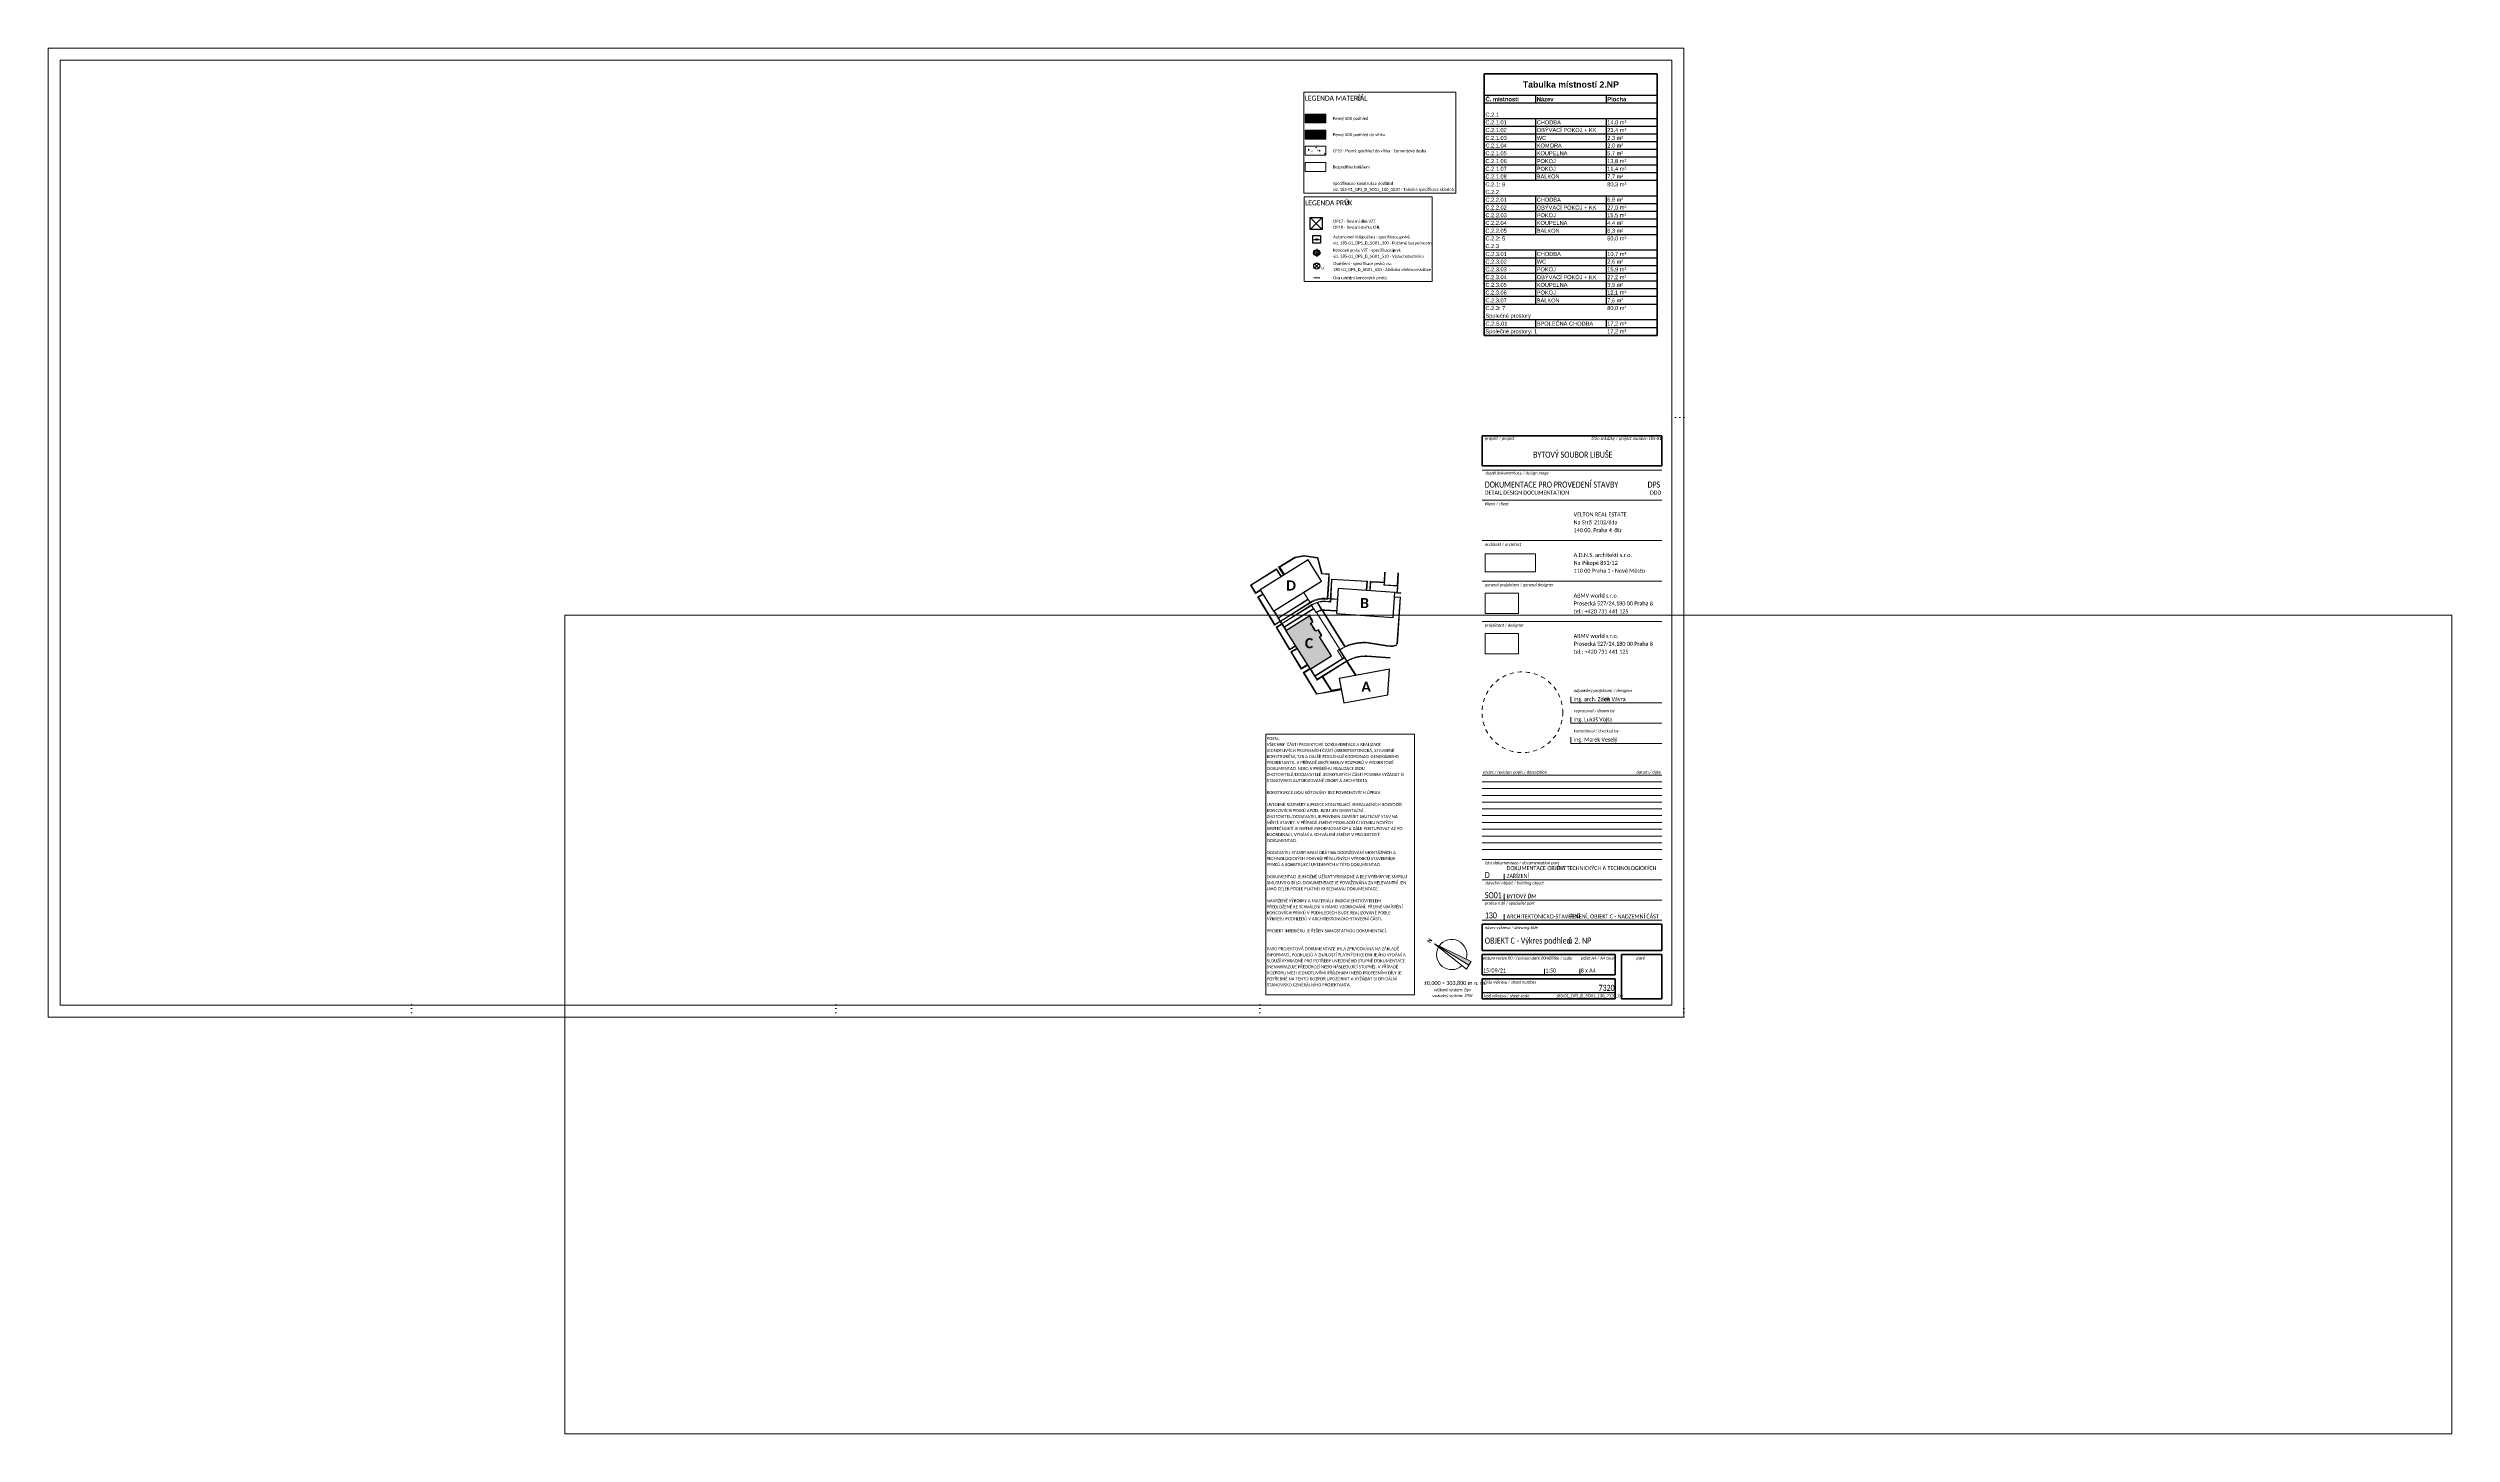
# Paper-space layout 'Layout1' of a CAD drawing. Header units: millimetres. Extents: x -598 to 593, y -208 to 478.
# The model-space entities are those that its viewports show. They can reach past a viewport. Long polylines and large blocks are cut down to what shows.
import ezdxf

# ---------------------------------------------------------------- set-up
doc = ezdxf.new("R2010")
doc.units = ezdxf.units.MM
for name, pattern in [('ABMV_DashDot_2_2mm-S0_6mm', [110, 50, -30, 0, -30]), ('HA_Dash_4mm-S2mm', [4, 2, -2]), ('HA_DashDot_4mm-S1mm', [200, 100, -50, 0, -50]), ('HA_Dot-S2mm', [2, 0, -2])]:
    doc.linetypes.add(name, pattern=pattern)
for name, color, linetype, lineweight in [('A-____-NOTE-TEXT', 9, 'Continuous', 9), ('A-DETL-____-OTLN', 9, 'Continuous', 25), ('A-DETL-____-THIN', 9, 'Continuous', 9), ('A-DETL-____-WIDE', 9, 'Continuous', 50), ('A-DETL-GENF-OTLN', 9, 'Continuous', 9), ('A-FLOR-____-OVHD', 9, 'HA_DashDot_4mm-S1mm', 25), ('G-____-____-SCHD', 9, 'Continuous', 9), ('G-____-____-TEXT', 9, 'Continuous', 5), ('G-____-TTLB-MEDM', 9, 'Continuous', 25), ('G-____-TTLB-OTLN', 9, 'Continuous', 9), ('G-____-TTLB-WIDE', 9, 'Continuous', 40)]:
    doc.layers.add(name, color=color, linetype=linetype, lineweight=lineweight)
doc.layers.add('G-____-____-NPLT', color=9, linetype='Continuous', plot=False)
doc.styles.add('Arial', font='arial.ttf', dxfattribs={"height": 100})
doc.styles.add('Arial_4', font='arial.ttf', dxfattribs={"height": 2})
doc.styles.add('Arial_B_2', font='arialbd.ttf', dxfattribs={"height": 2})
doc.styles.add('Arial_B_3', font='arialbd.ttf', dxfattribs={"height": 3.095238})
doc.styles.add('Arial_B_4', font='arialbd.ttf', dxfattribs={"height": 2.063492})
doc.styles.add('Calibri', font='calibri.ttf', dxfattribs={"height": 75})
doc.styles.add('Calibri_1', font='calibri.ttf', dxfattribs={"width": 0.8, "height": 250})
doc.styles.add('Calibri_2', font='calibri.ttf', dxfattribs={"width": 0.8, "height": 150})
doc.styles.add('Calibri_3', font='calibri.ttf', dxfattribs={"width": 0.8, "height": 2})
doc.styles.add('Calibri_4', font='calibri.ttf', dxfattribs={"width": 0.8, "height": 1.5})
doc.styles.add('Calibri_5', font='calibri.ttf', dxfattribs={"width": 0.8, "height": 3})
doc.styles.add('Calibri_B', font='calibrib.ttf', dxfattribs={"height": 5})
doc.styles.add('Calibri_I', font='calibrii.ttf', dxfattribs={"width": 0.8, "height": 1.5})
picture_1 = doc.add_image_def('image1.jpg', size_in_pixel=(953, 344))
picture_2 = doc.add_image_def('image2.jpg', size_in_pixel=(1647, 997))

# ---------------------------------------------------------------- blocks, each defined once
blk = doc.blocks.new('ABMV_TiB_Sheet_Full_Default - 480x810-2090223-OBJEKT C - Výkres podhledů 2_ NP')
at = {"layer": 'G-____-TTLB-OTLN', "lineweight": 5}
blk.add_hatch(color=256, dxfattribs=at).paths.add_polyline_path([(106, 23.7), (89, 34.3), (107.2, 25.6)])
at = {"layer": 'A-____-NOTE-TEXT'}
for p, q in [((104.8, 21.8), (89, 34.3)), ((107.2, 25.6), (89, 34.3)), ((107.2, 25.6), (89, 34.3)), ((89, 34.3), (106, 23.7)), ((106, 23.7), (107.2, 25.6)), ((106, 23.7), (107.2, 25.6)), ((106, 23.7), (104.8, 21.8))]:
    blk.add_line(p, q, dxfattribs=at)
for start, end in [(342.9312, 145.7863), (150.0937, 312.9488)]:
    blk.add_arc((97.5, 29), 7.5, start, end, dxfattribs=at)
at = {"layer": 'G-____-TTLB-MEDM'}
blk.add_line((178.5, 10), (112.5, 10), dxfattribs=at)
at = {"layer": 'G-____-TTLB-OTLN'}
for p, q in [((-597.5, 478), (-597.5, -2)), ((212.5, 478), (-597.5, 478)), ((212.5, -2), (212.5, 478)), ((-591.5, 472), (-591.5, 4)), ((206.5, 472), (-591.5, 472)), ((206.5, 4), (206.5, 472)), ((201.5, 269), (112.5, 269)), ((201.5, 254), (112.5, 254)), ((201.5, 234), (112.5, 234)), ((201.5, 214), (112.5, 214)), ((201.5, 194), (112.5, 194)), ((156.5, 153.6), (156.5, 156.6)), ((201.5, 153.6), (156.5, 153.6)), ((156.5, 143.6), (156.5, 146.6)), ((201.5, 143.6), (156.5, 143.6)), ((156.5, 133.6), (156.5, 136.6)), ((201.5, 133.6), (156.5, 133.6)), ((112.5, 117.9), (201.5, 117.9)), ((112.5, 114.5), (201.5, 114.5)), ((112.5, 111.2), (201.5, 111.2)), ((112.5, 107.8), (201.5, 107.8)), ((112.5, 104.5), (201.5, 104.5)), ((112.5, 101.1), (201.5, 101.1)), ((112.5, 97.8), (201.5, 97.8)), ((112.5, 94.4), (201.5, 94.4)), ((112.5, 91.1), (201.5, 91.1)), ((112.5, 87.7), (201.5, 87.7)), ((112.5, 84.4), (201.5, 84.4)), ((112.5, 81), (201.5, 81)), ((201.5, 76), (112.5, 76)), ((201.5, 66), (112.5, 66)), ((123.5, 66), (123.5, 69)), ((201.5, 56), (112.5, 56)), ((123.5, 56), (123.5, 59)), ((123.5, 46), (123.5, 49)), ((201.5, 46), (112.5, 46)), ((143.5, 19), (143.5, 22)), ((161, 19), (161, 22)), ((-591.5, 4), (206.5, 4)), ((-597.5, -2), (212.5, -2))]:
    blk.add_line(p, q, dxfattribs=at)
at = {"layer": 'G-____-TTLB-OTLN', "linetype": 'HA_Dot-S2mm'}
for p, q in [((212.5, 295), (204.5, 295)), ((-417.5, -2), (-417.5, 6)), ((-207.5, -2), (-207.5, 6)), ((2.5, -2), (2.5, 6)), ((212.5, -2), (212.5, 6)), ((212.5, -2), (204.5, -2))]:
    blk.add_line(p, q, dxfattribs=at)
at = {"layer": 'G-____-TTLB-OTLN', "linetype": 'HA_Dash_4mm-S2mm'}
blk.add_circle((132.5, 149), 20, dxfattribs=at)
at = {"layer": 'G-____-TTLB-WIDE'}
for p, q in [((112.5, 286), (112.5, 271)), ((201.5, 286), (112.5, 286)), ((201.5, 286), (201.5, 271)), ((201.5, 271), (112.5, 271)), ((112.5, 44), (112.5, 31)), ((201.5, 44), (112.5, 44)), ((201.5, 44), (201.5, 31)), ((201.5, 31), (112.5, 31)), ((112.5, 19), (112.5, 29)), ((178.5, 29), (112.5, 29)), ((178.5, 29), (178.5, 19)), ((181.5, 29), (181.5, 7)), ((201.5, 29), (181.5, 29)), ((201.5, 7), (201.5, 29)), ((178.5, 19), (112.5, 19)), ((112.5, 17), (178.5, 17)), ((112.5, 7), (112.5, 17)), ((178.5, 17), (178.5, 7)), ((178.5, 7), (112.5, 7)), ((201.5, 7), (181.5, 7))]:
    blk.add_line(p, q, dxfattribs=at)
at = {"layer": 'G-____-TTLB-OTLN', "attachment_point": 1}
for s, insert, char_height, width, style in [('projekt / project', (113.9, 285.4), 1.5, 15.521, 'Calibri_I'), ('číslo zakázky / project number:', (166.7, 285.4), 1.5, 29.566, 'Calibri_I'), ('stupe', (113.9, 268.3), 1.5, 5.259, 'Calibri_I'), ('ň dokumentace / design stage', (118.2, 268.3), 1.5, 28.732, 'Calibri_I'), ('klient / client', (113.9, 253), 1.5, 12.314, 'Calibri_I'), ('architekt / architect', (113.9, 232.9), 1.5, 18.856, 'Calibri_I'), ('general projektant / general designer', (113.9, 212.9), 1.5, 35.851, 'Calibri_I'), ('ABMV world s.r.o.', (157.9, 207.8), 2, 22.64, 'Calibri_3'), ('Prosecká 527/24,180 00 Praha 8', (157.9, 203.9), 2, 40.213, 'Calibri_3'), ('projektant / designer', (113.9, 192.9), 1.5, 20.203, 'Calibri_I'), ('tel.: +420 731 441 125', (157.9, 200), 2, 27.706, 'Calibri_3'), ('ABMV world s.r.o.', (157.9, 187.8), 2, 22.64, 'Calibri_3'), ('tel.: +420 731 441 125', (157.9, 180), 2, 27.706, 'Calibri_3'), ('Prosecká 527/24,180 00 Praha 8', (157.9, 183.9), 2, 40.213, 'Calibri_3'), ('odpov', (157.9, 160.5), 1.5, 5.965, 'Calibri_I'), ('ědný projektant / designer', (162.8, 160.5), 1.5, 25.397, 'Calibri_I'), ('vypracoval / drawn by', (157.9, 150.5), 1.5, 21.357, 'Calibri_I'), ('kontroloval / checked by', (157.9, 140.5), 1.5, 23.409, 'Calibri_I'), ('část dokumentace / documentation part', (113.9, 75.2), 1.5, 38.481, 'Calibri_I'), ('stavební objekt / building object', (113.9, 65.2), 1.5, 30.592, 'Calibri_I'), ('profesní díl / specialist part', (113.9, 55.2), 1.5, 25.654, 'Calibri_I'), ('název výkresu / drawing title', (113.9, 43.1), 1.5, 27.578, 'Calibri_I'), ('datum revize 00 / revision date 00', (113, 28), 1.5, 32.645, 'Calibri_I'), ('\\fCalibri|b0|i1|c0|p34|;\\W.8;m', (143.9, 28), 1.5, 1.86, 'Calibri_I'), ('ěřítko / scale', (145.5, 28), 1.5, 12.25, 'Calibri_I'), ('po', (161.4, 28), 1.5, 2.437, 'Calibri_I'), ('čet A4 / A4 count', (163.4, 28), 1.5, 16.354, 'Calibri_I'), ('paré', (189, 28), 1.5, 4.425, 'Calibri_I'), ('výškový systém: Bpv', (88.7, 12.3), 1.5, 19.497, 'Calibri_I'), ('číslo výkresu / sheet number', (113.6, 16.1), 1.5, 27.129, 'Calibri_I'), ('sou', (87.8, 9.4), 1.5, 3.335, 'Calibri_I'), ('řadný systém: JTSK', (90.6, 9.4), 1.5, 18.15, 'Calibri_I'), ('kód výkresu / sheet code', (113.6, 9.3), 1.5, 23.602, 'Calibri_I')]:
    blk.add_mtext(s, dxfattribs=dict(at, insert=insert, char_height=char_height, width=width, style=style))
at = {"layer": 'G-____-TTLB-OTLN', "insert": (85.2, 35.5), "char_height": 2, "width": 2.485, "attachment_point": 1, "rotation": 57.94, "style": 'Arial_B_2'}
blk.add_mtext('\\fArial|b1|i0|c0|p34|;N', dxfattribs=at)
at = {"layer": 'G-____-TTLB-OTLN'}
image = blk.add_image(picture_1, insert=(114, 218.5), size_in_units=(25, 9.02), dxfattribs=at)
image.dxf.flags = 7
image = blk.add_image(picture_2, insert=(114, 198), size_in_units=(16.5, 10), dxfattribs=at)
image.dxf.flags = 7
image = blk.add_image(picture_2, insert=(114, 178), size_in_units=(16.5, 10), dxfattribs=at)
image.dxf.flags = 7
blk = doc.blocks.new('HA_SCH_Site_LIB - Default-1696181-OBJEKT C - Výkres podhledů 2_ NP')
at = {"layer": 'A-____-NOTE-TEXT'}
blk.add_hatch(color=256, dxfattribs=at).paths.add_polyline_path([(-17, 16.4), (-29, 35.3), (-17.2, 42.7), (-15.5, 39.8), (-16.6, 39.1), (-14.1, 35.1), (-12.9, 35.8), (-11.2, 33), (-12.4, 32.3), (-6.5, 23)])
at = {"layer": 'A-____-NOTE-TEXT', "lineweight": 5}
for p, q in [((-32.6, 66.8), (-24.5, 71.8)), ((-32, 66.8), (-24.4, 71.5)), ((-24.5, 71.8), (-20, 72.6)), ((-24.4, 71.5), (-20, 72.3)), ((-20, 72.6), (-13.2, 71.6)), ((-20, 72.3), (-13.4, 71.3)), ((-13.2, 71.6), (-11, 63.8)), ((-46.6, 58), (-33.6, 66.1)), ((-33.7, 65.7), (-46.2, 57.9)), ((-31.4, 62), (-33.7, 65.7)), ((-33.6, 66.1), (-31.1, 62.2)), ((-30.1, 62.8), (-32.6, 66.8)), ((-29.6, 63.1), (-32, 66.8)), ((-13.4, 71.3), (-11.3, 63.5)), ((-11.3, 63.5), (-7.8, 63.3)), ((-11, 63.8), (-7.5, 63.6)), ((-7.9, 61), (-8.5, 51.4)), ((-8.3, 51.1), (-7.6, 61)), ((-7.8, 63.3), (-7.9, 61)), ((-7.5, 63.6), (-7.6, 61)), ((-6.4, 61), (-7.1, 49.8)), ((-6.8, 49.6), (-6.2, 60.7)), ((11.4, 59.9), (-6.4, 61)), ((-6.2, 60.7), (11.1, 59.7)), ((11.1, 59.7), (10.8, 55.4)), ((11.1, 55.4), (11.4, 59.9)), ((12.8, 59.9), (12.5, 55.3)), ((19.6, 59.4), (12.8, 59.9)), ((12.8, 55.3), (13, 59.5)), ((13, 59.5), (19.6, 59.1)), ((19.9, 64.4), (19.6, 59.4)), ((19.9, 58.2), (20.2, 64.4)), ((26.5, 64), (26.1, 57.8)), ((26.4, 57), (26.8, 64)), ((-44, 53.8), (-46.6, 58)), ((-46.2, 57.9), (-43.9, 54.2)), ((-41.5, 55.3), (-44, 53.8)), ((-43.9, 54.2), (-41.7, 55.6)), ((-43, 52.1), (-40.5, 53.7)), ((-43, 52.1), (-35.8, 40.2)), ((-40.3, 53.5), (-42.6, 52)), ((-35.6, 40.4), (-42.6, 52)), ((-32.6, 41.8), (-18.1, 51)), ((-32.5, 41.7), (-18, 50.8)), ((-17.1, 49.4), (-31.6, 40.2)), ((-31.5, 40.1), (-16.9, 49.2)), ((-16.1, 48.3), (-30.9, 39)), ((-30.8, 38.9), (-16, 48.1)), ((-18.1, 51), (-20.2, 54.4)), ((-20.1, 54.4), (-17.1, 49.5)), ((-18, 50.8), (-17.1, 49.4)), ((-15.4, 46.4), (-16.4, 47.9)), ((-16.2, 48), (-15.2, 46.3)), ((-11.3, 45.7), (-13.6, 49.3)), ((-13.3, 49.3), (-11.1, 45.7)), ((-7.1, 49.8), (-9.5, 50)), ((-9.5, 49.8), (-6.8, 49.6)), ((-9.3, 51.1), (-8.3, 51.1)), ((-7, 51.3), (-8.2, 51.4)), ((-3.5, 50.8), (-6.8, 51)), ((-6.7, 51.3), (-3.4, 51.1)), ((19.6, 59.1), (19.5, 58)), ((19.5, 58), (26.4, 57.5)), ((26.1, 57.8), (19.9, 58.2)), ((24.8, 52.2), (27.8, 52)), ((27.5, 51.8), (24.8, 52)), ((27.9, 53.9), (24.9, 54.1)), ((25, 54.4), (28, 54.2)), ((26, 54.4), (26.2, 57.5)), ((26, 28.9), (27.5, 51.8)), ((26.4, 57.5), (26.2, 54.4)), ((27.8, 52), (26.2, 28.8)), ((-35.8, 40.2), (-34.6, 38.1)), ((-34.5, 38.5), (-35.6, 40.4)), ((-31.8, 39.9), (-35, 45.1)), ((-34.8, 45.2), (-32.6, 41.8)), ((-34.6, 38.1), (-31.8, 39.9)), ((-31.9, 40.2), (-34.5, 38.5)), ((-31.1, 38.8), (-33.9, 37.1)), ((-33.9, 37.1), (-27.2, 25.9)), ((-33.5, 37), (-30.9, 38.6)), ((-27.1, 26.3), (-33.5, 37)), ((-31.6, 40.2), (-32.5, 41.7)), ((-31.1, 38.9), (-31.8, 39.9)), ((-28.9, 35.4), (-31.1, 38.9)), ((-28.7, 35.5), (-30.8, 38.9)), ((-29.8, 37.4), (-15.4, 46.4)), ((-15.2, 46.3), (-29.7, 37.2)), ((-14, 44.4), (-15.2, 46.3)), ((-3.3, 27.7), (-13.9, 44.5)), ((-13.8, 44.5), (-2.2, 26)), ((0.2, 27.3), (-11.1, 45.4)), ((-10.9, 45.5), (0.3, 27.6)), ((-9.7, 45.8), (-3.8, 45.4)), ((-3.8, 45.1), (-9.7, 45.5)), ((-3.8, 45.1), (-9.7, 45.4)), ((-27.2, 25.9), (-24.1, 27.7)), ((-24.3, 28), (-27.1, 26.3)), ((-23.5, 26.7), (-26.6, 24.9)), ((-26.6, 24.9), (-21.4, 16.4)), ((-23.3, 26.5), (-26.2, 24.8)), ((-26.2, 24.8), (-21.3, 16.8)), ((-3.5, 25.6), (-2.7, 26.1)), ((-0.9, 21.6), (-3.5, 25.6)), ((-2.3, 26), (-3.3, 27.7)), ((-0.1, 22.1), (-2.7, 26.1)), ((-2.4, 26.2), (5.7, 13.3)), ((-2.3, 26), (-0.7, 26.9)), ((1.2, 20.5), (-2.3, 26)), ((-0.6, 26.9), (1, 27.6)), ((1, 27.6), (2.7, 28.2)), ((2.8, 28.3), (4.5, 28.7)), ((4.5, 28.7), (6.3, 29.1)), ((6.4, 29.1), (8.2, 29.3)), ((8.2, 29.3), (10, 29.4)), ((10, 29.4), (11.8, 29.3)), ((21, 27.8), (11.8, 29.3)), ((11.9, 29.6), (21.1, 28.1)), ((22.9, 27.6), (21, 27.8)), ((21.1, 28.1), (23, 27.9)), ((-21.4, 16.4), (-18.2, 18.4)), ((-21.3, 16.8), (-18.4, 18.7)), ((-20.4, 14.7), (-17.1, 16.7)), ((-13.9, 3.9), (-20.4, 14.7)), ((-17, 16.4), (-20, 14.6)), ((-20, 14.6), (-13.7, 4.2)), ((-17.1, 16.7), (-13.6, 11)), ((-13.6, 10.9), (-17, 16.4)), ((-16.8, 16.6), (-14.6, 13)), ((-14.6, 13), (-0.1, 22.1)), ((0, 21.9), (-14.5, 12.9)), ((-14.5, 12.9), (-13.5, 11.4)), ((-13.6, 11), (-10.9, 12.7)), ((-11, 12.6), (-13.6, 10.9)), ((-13.5, 11.4), (1.1, 20.5)), ((-11, 12.6), (-6.6, 5.6)), ((-10.9, 12.7), (-6.5, 5.6)), ((1, 20.2), (-10.7, 12.8)), ((-10.7, 12.8), (-6.4, 5.9)), ((-0.1, 22.1), (-0.9, 21.6)), ((0.9, 20.4), (0, 21.9)), ((5.4, 13.2), (1, 20.2)), ((5.8, 13.3), (1.4, 20.3)), ((4.8, 14.2), (5.4, 13.2)), ((5.7, 13.3), (5, 14.3)), ((11.1, 22.9), (22.6, 22.1)), ((22.6, 21.8), (11.1, 22.6)), ((-6.7, 5.2), (-13.9, 3.9)), ((-13.7, 4.2), (-6.8, 5.5)), ((-1.6, 6.4), (-6.8, 5.5)), ((-6.7, 5.2), (-1.5, 6.1)), ((-6.5, 5.6), (-1.6, 6.5)), ((-6.4, 5.9), (-1.6, 6.8)), ((-3, 6.5), (-1.6, 6.8)), ((-1.6, 6.5), (-3, 6.3)), ((-2.9, 5.9), (-1.5, 6.1))]:
    blk.add_line(p, q, dxfattribs=at)
at = {"layer": 'A-____-NOTE-TEXT', "lineweight": 25}
for p, q in [((-17.9, 70.5), (-41.7, 55.6)), ((-35.1, 45.1), (-11.3, 60)), ((-11.3, 60), (-17.9, 70.5)), ((-41.7, 55.6), (-35.1, 45.1)), ((-3.1, 56.3), (-3.9, 43.9)), ((25, 54.4), (-3.1, 56.3)), ((24.1, 42), (25, 54.4)), ((-17.2, 42.7), (-29, 35.3)), ((-17.2, 42.7), (-29, 35.3)), ((-16.8, 42.1), (-17.2, 42.7)), ((-15.5, 39.8), (-17.2, 42.7)), ((-15.6, 39.8), (-17, 42)), ((-16.8, 39), (-15.6, 39.8)), ((-16.3, 38.3), (-16.8, 39)), ((-16.6, 39.1), (-15.5, 39.8)), ((-14.1, 35.1), (-16.6, 39.1)), ((-15.6, 37.3), (-16.3, 38.4)), ((-14.6, 35.6), (-15.6, 37.3)), ((-12.9, 35.8), (-14.1, 35.1)), ((-12.9, 35.8), (-14.1, 35.1)), ((-12.5, 35.2), (-12.9, 35.8)), ((-11.2, 33), (-12.9, 35.8)), ((-3.9, 43.9), (24.1, 42)), ((-29, 35.3), (-17, 16.4)), ((-29, 35.3), (-17, 16.4)), ((-14.1, 35.1), (-14.5, 35.6)), ((-11.3, 32.9), (-12.7, 35.1)), ((-12.4, 32.3), (-11.2, 33)), ((-12.4, 32.3), (-11.3, 32.9)), ((-6.5, 23), (-12.4, 32.3)), ((-6.5, 23), (-12.4, 32.3)), ((-17, 16.4), (-6.5, 23)), ((-17, 16.4), (-6.5, 23)), ((22.3, 16.3), (-2.6, 11.8)), ((21.5, 3.6), (22.3, 16.3)), ((-2.6, 11.8), (-0.3, -0.4)), ((-0.3, -0.4), (21.5, 3.6))]:
    blk.add_line(p, q, dxfattribs=at)
at = {"layer": 'A-____-NOTE-TEXT'}
blk.add_line((-31.5, 40.1), (-30.9, 39), dxfattribs=at)
at = {"layer": 'A-____-NOTE-TEXT', "lineweight": 5}
for centre, radius, start, end in [((-10.2, 38.5), 13, 82.8152, 122.2202), ((-10.2, 38.5), 12.6, 86.1173, 122.0612), ((-10.2, 38.9), 11.1, 86.1173, 122.0612), ((-10.2, 38.9), 10.9, 86.1173, 122.0612), ((-10.2, 38.5), 7.25, 99.2656, 122.9782), ((-10.2, 38.5), 7, 86.1173, 123.0109), ((-10.2, 38.5), 6.92, 98.1123, 121.3245), ((-10.2, 38.5), 7.25, 86.1173, 97.1049), ((-10.2, 38.5), 6.92, 86.1173, 95.8266), ((10.2, 4.9), 24.5, 100.7034, 120.525), ((10.2, 4.9), 24.8, 86.0539, 113.5096), ((10.2, 4.9), 24.5, 86.0892, 100.7034), ((23.4, 32.6), 5.01, 264.5029, 300.2436), ((23.4, 32.6), 4.71, 264.4514, 302.7605), ((10.2, 4.9), 18, 100.6986, 120.0782), ((10.2, 4.9), 17.7, 100.6986, 120.0445), ((10.2, 4.9), 18, 87.0244, 100.6986), ((10.2, 4.9), 17.7, 87.0317, 100.6986)]:
    blk.add_arc(centre, radius, start, end, dxfattribs=at)
at = {"layer": 'A-____-NOTE-TEXT', "lineweight": 5, "char_height": 5, "attachment_point": 1, "style": 'Calibri_B'}
for s, insert, width in [('\\fCalibri|b1|i0|c0|p34|;D', (-28.9, 60.3), 6.093), ('\\fCalibri|b1|i0|c0|p34|;B', (7.8, 51.6), 5.371), ('\\fCalibri|b1|i0|c0|p34|;C', (-19.6, 31.7), 5.131), ('\\fCalibri|b1|i0|c0|p34|;A', (8.4, 10.2), 5.852)]:
    blk.add_mtext(s, dxfattribs=dict(at, insert=insert, width=width))

msp = doc.modelspace()

# ---------------------------------------------------------------- hatches: boundary and pattern name
at = {"layer": 'A-DETL-GENF-OTLN'}
for color, points in [(254, [(-14699.5, 1815.2), (-14699.5, 2255.2), (-15719.5, 2255.2), (-15719.5, 1815.2)]), (254, [(-14699.5, 1015.2), (-14699.5, 1455.2), (-15719.5, 1455.2), (-15719.5, 1015.2)]), (1, [(-7000.6, 1206.7), (-6991.5, 1207.9), (-6983.1, 1211.4), (-6975.9, 1216.9), (-6970.3, 1224.2), (-6966.8, 1232.6), (-6965.6, 1241.7), (-6966.8, 1250.8), (-6970.3, 1259.2), (-6975.9, 1266.4), (-6983.1, 1272), (-6991.5, 1275.5), (-7000.6, 1276.7), (-7009.7, 1275.5), (-7018.1, 1272), (-7025.4, 1266.4), (-7030.9, 1259.2), (-7034.4, 1250.8), (-7035.6, 1241.7), (-7034.4, 1232.6), (-7030.9, 1224.2), (-7025.4, 1216.9), (-7018.1, 1211.4), (-7009.7, 1207.9)])]:
    msp.add_hatch(color=color, dxfattribs=at).paths.add_polyline_path(points)
at = {"layer": 'A-DETL-GENF-OTLN', "lineweight": 5}
h = msp.add_hatch(dxfattribs=at)
h.set_pattern_fill('FP_3', color=8, style=0, pattern_type=2)
h.set_pattern_definition([(50, (-16548.65, 0), (537.94, -47.06), [56.25, -618.75]), (355, (-16548.65, 0), (-104.06, 564.14), [45, -495]), (100.45, (-16503.8, -3.9), (433.89, 517.08), [47.8, -525.86]), (46.184, (-16548.65, 150), (800.43, -124.14), [84.38, -928.12]), (96.636, (-16481.95, 139.66), (701, 730.6), [71.7, -788.78]), (351.184, (-16548.65, 150), (701, 730.6), [67.5, -742.5]), (21, (-16473.65, 112.5), (447.68, -301.96), [56.25, -618.75]), (326, (-16473.65, 112.5), (182.49, 543.86), [45, -495]), (71.45, (-16436.34, 87.34), (630.17, 241.9), [47.8, -525.86]), (37.5, (-16548.65, 0), (9.12, 249.67), [3.353, -485.647, 3.353, -499.147, -496.875]), (37.5, (-16548.65, 0), (9.12, 249.67), [-991.5, 3.353, -493.52]), (7.5, (-16548.65, 0), (197.302, 295.81), [3.353, -283.147, 3.353, -474.397, -189.375]), (7.5, (-16548.65, 0), (197.302, 295.81), [-764.25, 3.353, -186.02]), (327.5, (-16715.9, 0), (400.367, -16.916), [3.353, -184.147, 3.353, -581.647, -776.25]), (327.5, (-16715.9, 0), (400.367, -16.916), [-772.5, 3.353, -772.897]), (317.5, (-16790.9, 0), (437.39, 75.08), [3.353, -240.397, 3.353, -385.147, -551.25]), (317.5, (-16790.9, 0), (437.39, 75.08), [-632.25, 3.35, -547.9])])
h.paths.add_polyline_path([(-14699.5, 215.2), (-14699.5, 655.2), (-15719.5, 655.2), (-15719.5, 215.2)])

# ---------------------------------------------------------------- linework, layer by layer
at = {"layer": 'A-DETL-____-OTLN'}
for p, q in [((-7190.6, 1431.7), (-6810.6, 1431.7)), ((-7190.6, 1051.7), (-7190.6, 1431.7)), ((-6810.6, 1431.7), (-6810.6, 1051.7)), ((-7000.6, 1206.7), (-7000.6, 1276.7)), ((-7140.6, 1241.7), (-6860.6, 1241.7)), ((-6810.6, 1051.7), (-7190.6, 1051.7)), ((-7000.6, 781.7), (-7000.6, 381.7)), ((-7200.6, 581.7), (-6800.6, 581.7)), ((-6894.5, 27.8), (-7106.7, -184.4)), ((-7106.7, 27.8), (-6894.5, -184.4))]:
    msp.add_line(p, q, dxfattribs=at)
at = {"layer": 'A-DETL-____-OTLN', "linetype": 'ABMV_DashDot_2_2mm-S0_6mm', "lineweight": 5}
msp.add_line((-7150.6, -658.3), (-6850.6, -658.3), dxfattribs=at)
at = {"layer": 'A-DETL-____-OTLN'}
for centre, radius in [((-7000.6, 1241.7), 35), ((-7000.6, 581.7), 150), ((-7000.6, 581.7), 120), ((-7000.6, -78.3), 150)]:
    msp.add_circle(centre, radius, dxfattribs=at)
at = {"layer": 'A-DETL-____-THIN'}
for p, q in [((-14699.5, 2255.2), (-15719.5, 2255.2)), ((-15719.5, 2255.2), (-15719.5, 1815.2)), ((-14699.5, 1815.2), (-14699.5, 2255.2)), ((-15719.5, 1815.2), (-14699.5, 1815.2)), ((-14699.5, 1455.2), (-15719.5, 1455.2)), ((-15719.5, 1455.2), (-15719.5, 1015.2)), ((-14699.5, 1015.2), (-14699.5, 1455.2)), ((-15719.5, 1015.2), (-14699.5, 1015.2)), ((-14699.5, 655.2), (-15719.5, 655.2)), ((-15719.5, 655.2), (-15719.5, 215.2)), ((-14699.5, 215.2), (-14699.5, 655.2)), ((-15719.5, 215.2), (-14699.5, 215.2)), ((-14699.5, -144.8), (-15719.5, -144.8)), ((-15719.5, -144.8), (-15719.5, -584.8)), ((-14699.5, -584.8), (-14699.5, -144.8)), ((-15719.5, -584.8), (-14699.5, -584.8))]:
    msp.add_line(p, q, dxfattribs=at)
for start, end in [(0, 180), (180, 360)]:
    msp.add_arc((-7000.6, 1241.7), 35, start, end, dxfattribs=at)
at = {"layer": 'A-FLOR-____-OVHD'}
for p, q in [((-7323.7, 1728.2), (-7323.7, 2328.2)), ((-7323.7, 2328.2), (-6723.7, 2328.2)), ((-7323.7, 1728.2), (-6723.7, 2328.2)), ((-6723.7, 1728.2), (-7323.7, 2328.2)), ((-6723.7, 2328.2), (-6723.7, 1728.2)), ((-6723.7, 1728.2), (-7323.7, 1728.2))]:
    msp.add_line(p, q, dxfattribs=at)

# ---------------------------------------------------------------- texts
at = {"layer": 'G-____-____-TEXT', "color": 7, "lineweight": 9, "attachment_point": 1}
for s, insert, char_height, width, style in [('POZN.: ', (-20206.4, 4523.2), 75, 448.945, 'Calibri'), ('VŠECHNY ', (-20206.4, 4374.4), 75, 597.257, 'Calibri'), ('ČÁSTI PROJEKTOVÉ DOKUMENTACE A REALIZACE ', (-19713.6, 4374.4), 75, 2978.269, 'Calibri'), ('JEDNOTLIVÝCH PROFESNÍCH ČÁSTÍ (ARCHITEKTONICKÁ, STAVEBNĚ ', (-20206.4, 4225.6), 75, 4028.48, 'Calibri'), ('KONSTRUKČNÍ, TZB A DALŠÍ) PODLÉHAJÍ KOORDINACI GENERÁLNÍHO ', (-20206.4, 4076.8), 75, 4164.767, 'Calibri'), ('PROJEKTANTA. V\xa0PŘÍPADĚ JAKÝCHKOLIV ROZPORŮ V\xa0PROJEKTOVÉ ', (-20206.4, 3927.9), 75, 4004.429, 'Calibri'), ('DOKUMENTACI NEBO V\xa0PRŮBĚHU REALIZACE JSOU ', (-20206.4, 3779.1), 75, 3106.539, 'Calibri'), ('ZHOTOVITELÉ/DODAVATELÉ JEDNOTLIVÝCH ČÁSTÍ POVINNI VYŽÁDAT SI ', (-20206.4, 3630.3), 75, 4337.129, 'Calibri'), ('STANOVISKO AUTORIZOVANÉ OSOBY A ARCHITEKTA.', (-20206.4, 3481.4), 75, 3178.691, 'Calibri'), ('Ů', (-5633.8, 3179.1), 250, 243.713, 'Calibri_1'), ('LEGENDA MATERIÁL', (-15745, 3164.8), 250, 3136.202, 'Calibri_1'), ('Ů', (-13157.4, 3164.8), 250, 243.713, 'Calibri_1'), ('KONSTRUKCE JSOU KÓTOVÁNY BEZ POVRCHOVÝCH ÚPRAV. ', (-20206.4, 3183.8), 75, 3627.636, 'Calibri'), ('LEGENDA PRVK', (-7575.9, 3179.1), 250, 2353.755, 'Calibri_1'), ('UVEDENÉ ROZMĚRY A POZICE KONSTRUKCÍ, INSTALAČNÍCH ROZVODŮ, ', (-20206.4, 2886.1), 75, 4293.037, 'Calibri'), ('KONCOVÝCH PRVKŮ APOD. JSOU JEN ORIENTAČNÍ, ', (-20206.4, 2737.3), 75, 3094.514, 'Calibri'), ('ZHOTOVITEL/DODAVATEL JE POVINEN ZAMĚŘIT SKUTEČNÝ STAV NA ', (-20206.4, 2588.5), 75, 4132.699, 'Calibri'), ('MÍSTĚ STAVBY. V PŘÍPADĚ ZMĚNY PODKLADŮ ČI VZNIKU NOVÝCH ', (-20206.4, 2439.6), 75, 3980.378, 'Calibri'), ('SKUTEČNOSTÍ JE NUTNÉ INFORMOVAT GP A DÁLE POSTUPOVAT AŽ PO ', (-20206.4, 2290.8), 75, 4285.02, 'Calibri'), ('OP17 - Revizní dví', (-6183.9, 2217.6), 150, 1705.991, 'Calibri_2'), ('řka VZT', (-4776.3, 2217.6), 150, 718.312, 'Calibri_2'), ('KOORDINACI, VYDÁNÍ A SCHVÁLENÍ ZMĚNY V PROJEKTOVÉ ', (-20206.4, 2142), 75, 3571.518, 'Calibri'), ('Pevný SDK podhled', (-14353.1, 2108), 150, 1840.675, 'Calibri_2'), ('DOKUMENTACI. ', (-20206.4, 1993.2), 75, 1002.109, 'Calibri'), ('OP18 - Revizní dvířka CHL', (-6183.9, 1920), 150, 2443.544, 'Calibri_2'), ('DODAVATEL STAVBY MUSÍ DBÁT NA DODRŽOVÁNÍ MONTÁŽNÍCH A ', (-20206.4, 1695.5), 75, 4072.573, 'Calibri'), ('TECHNOLOGICKÝCH POKYNŮ PŘÍSLUŠNÝCH VÝROBCŮ STAVEBNÍCH ', (-20206.4, 1546.7), 75, 4072.573, 'Calibri'), ('Autonomní hlási', (-6183.9, 1442.3), 150, 1558.48, 'Calibri_2'), ('č požáru - specifikace prvků', (-4898, 1442.3), 150, 2635.948, 'Calibri_2'), ('PRVKŮ A KONSTRUKCÍ UVEDENÝCH V TÉTO DOKUMENTACI.', (-20206.4, 1397.8), 75, 3599.577, 'Calibri'), ('Pevný SDK podhled do vlhka', (-14353.1, 1308), 150, 2700.084, 'Calibri_2'), ('viz. 185-01_DPS_D_SO01_300 - Požárně bezpečnostní řešení', (-6183.9, 1144.6), 150, 5810.631, 'Calibri_2'), ('DOKUMENTACI JE MOŽNÉ UŽÍVAT VÝHRADNĚ A BEZ VYJÍMKY VE SMYSLU ', (-20206.4, 1100.2), 75, 4401.264, 'Calibri'), ('SMLOUVY O DÍLO. DOKUMENTACE JE POVAŽOVÁNA ZA RELEVANTNÍ JEN ', (-20206.4, 951.4), 75, 4401.264, 'Calibri'), ('JAKO CELEK PODLE PLATNÉHO SEZNAMU DOKUMENTACE.', (-20206.4, 802.5), 75, 3515.4, 'Calibri'), ('ů', (-3284.1, 782.3), 150, 121.857, 'Calibri_2'), ('Koncové prvky VZT - specifikace prvk', (-6183.9, 782.3), 150, 3514.598, 'Calibri_2'), ('NAVRŽENÉ VÝROBKY A MATERIÁLY BUDOU ZHOTOVITELEM ', (-20206.4, 504.9), 75, 3615.611, 'Calibri'), ('CF10 - Pevný  podhled do vlhka - Cementová deska', (-14353.1, 508), 150, 4855.02, 'Calibri_2'), ('viz. 185-01_DPS_D_SO01_510 - Vzduchotechnika', (-6183.9, 484.6), 150, 4726.749, 'Calibri_2'), ('PŘEDLOŽENÉ KE SCHVÁLENÍ V RÁMCI VZORKOVÁNÍ. PŘESNÉ UMÍSTĚNÍ ', (-20206.4, 356), 75, 4285.02, 'Calibri'), ('KONCOVÝCH PRVKŮ V PODHLEDECH BUDE REALIZOVANÉ PODLE ', (-20206.4, 207.2), 75, 3924.26, 'Calibri'), ('ětlení - specifikace prvků viz.', (-5887.6, 122.3), 150, 2712.91, 'Calibri_2'), ('Osv', (-6183.9, 122.3), 150, 359.156, 'Calibri_2'), ('VÝKRESU PODHLEDŮ V ARCHITEKTONICKO-STAVEBNÍ ČÁSTI. ', (-20206.4, 58.4), 75, 3647.678, 'Calibri'), ('185-01_DPS_D_SO01_620 - Základní elektroinstalace objektu', (-6183.9, -175.4), 150, 5868.352, 'Calibri_2'), ('PROJEKT INTERIÉRU JE ŘEŠEN SAMOSTATNOU DOKUMENTACÍ.', (-20206.4, -239.3), 75, 3775.948, 'Calibri'), ('Bezpodhledové ', (-14353.1, -292), 150, 1526.413, 'Calibri_2'), ('řešení', (-13093.7, -292), 150, 577.215, 'Calibri_2'), ('Osa umíst', (-6183.9, -577.7), 150, 949.198, 'Calibri_2'), ('ění koncových prvků', (-5400.8, -577.7), 150, 1968.945, 'Calibri_2'), ('TATO PROJEKTOVÁ DOKUMENTACE BYLA ZPRACOVÁNA NA ZÁKLADĚ ', (-20206.4, -685.7), 75, 4176.792, 'Calibri'), ('INFORMACÍ, PODKLADŮ A ZNALOSTÍ PLATNÝCH KE DNI JEJÍHO VYDÁNÍ A ', (-20206.4, -834.6), 75, 4377.214, 'Calibri'), ('SLOUŽÍ VÝHRADNĚ PRO POTŘEBY UVEDENÉHO STUPNĚ DOKUMENTACE ', (-20206.4, -983.4), 75, 4369.197, 'Calibri'), ('ů ', (-11775.9, -1107.5), 150, 173.165, 'Calibri_2'), ('Specifikacee konstrukce podhled', (-14353, -1107.5), 150, 3123.375, 'Calibri_2'), ('(NENAHRAZUJE PŘEDCHOZÍ NEBO NÁSLEDUJÍCÍ STUPNĚ). V PŘÍPADĚ ', (-20206.4, -1132.2), 75, 4140.716, 'Calibri'), ('ROZPORU MEZI JEDNOTLIVÝMI PŘÍLOHAMI NEBO PROFESNÍMI DÍLY JE ', (-20206.4, -1281.1), 75, 4256.961, 'Calibri'), ('viz. 185-01_DPS_D_SO01_100_0030 - Tabulka specifikace skladeb a povrchů', (-14353, -1405.1), 150, 7317.803, 'Calibri_2'), ('POTŘEBNÉ NA TENTO ROZPOR UPOZORNIT A VYŽÁDAT SI OFICIÁLNÍ ', (-20206.4, -1429.9), 75, 4108.648, 'Calibri'), ('STANOVISKO GENERÁLNÍHO PROJEKTANTA.', (-20206.4, -1578.7), 75, 2633.543, 'Calibri')]:
    msp.add_mtext(s, dxfattribs=dict(at, insert=insert, char_height=char_height, width=width, style=style))
at = {"layer": 'G-____-____-TEXT', "color": 11, "lineweight": 9, "insert": (-6798.1, -133.1), "char_height": 100, "width": 224.472, "attachment_point": 1, "style": 'Arial'}
msp.add_mtext('XX', dxfattribs=at)

psp = doc.layouts.get("Layout1")

# ---------------------------------------------------------------- linework, layer by layer
at = {"layer": 'A-DETL-____-THIN', "lineweight": 25}
for p, q in [((113.6, 454.6), (199.3, 454.6)), ((139, 454.6), (139, 450.7)), ((173.9, 454.6), (173.9, 450.7)), ((139, 450.7), (113.6, 450.7)), ((139, 443), (113.6, 443)), ((173.9, 450.7), (139, 450.7)), ((173.9, 443), (139, 443)), ((139, 443), (139, 439.2)), ((199.3, 450.7), (173.9, 450.7)), ((199.3, 443), (173.9, 443)), ((173.9, 443), (173.9, 439.2)), ((139, 439.2), (113.6, 439.2)), ((139, 435.4), (113.6, 435.4)), ((139, 431.5), (113.6, 431.5)), ((173.9, 439.2), (139, 439.2)), ((139, 439.2), (139, 435.4)), ((173.9, 435.4), (139, 435.4)), ((139, 435.4), (139, 431.5)), ((173.9, 431.5), (139, 431.5)), ((139, 431.5), (139, 427.7)), ((199.3, 439.2), (173.9, 439.2)), ((173.9, 439.2), (173.9, 435.4)), ((199.3, 435.4), (173.9, 435.4)), ((173.9, 435.4), (173.9, 431.5)), ((199.3, 431.5), (173.9, 431.5)), ((173.9, 431.5), (173.9, 427.7)), ((139, 427.7), (113.6, 427.7)), ((139, 423.9), (113.6, 423.9)), ((139, 420), (113.6, 420)), ((173.9, 427.7), (139, 427.7)), ((139, 427.7), (139, 423.9)), ((173.9, 423.9), (139, 423.9)), ((139, 423.9), (139, 420)), ((173.9, 420), (139, 420)), ((139, 420), (139, 416.2)), ((199.3, 427.7), (173.9, 427.7)), ((173.9, 427.7), (173.9, 423.9)), ((199.3, 423.9), (173.9, 423.9)), ((173.9, 423.9), (173.9, 420)), ((199.3, 420), (173.9, 420)), ((173.9, 420), (173.9, 416.2)), ((139, 416.2), (113.6, 416.2)), ((139, 412.4), (113.6, 412.4)), ((139, 404.7), (113.6, 404.7)), ((173.9, 416.2), (139, 416.2)), ((139, 416.2), (139, 412.4)), ((173.9, 412.4), (139, 412.4)), ((173.9, 404.7), (139, 404.7)), ((139, 404.7), (139, 400.9)), ((199.3, 416.2), (173.9, 416.2)), ((173.9, 416.2), (173.9, 412.4)), ((199.3, 412.4), (173.9, 412.4)), ((199.3, 404.7), (173.9, 404.7)), ((173.9, 404.7), (173.9, 400.9)), ((139, 400.9), (113.6, 400.9)), ((139, 397), (113.6, 397)), ((139, 393.2), (113.6, 393.2)), ((173.9, 400.9), (139, 400.9)), ((139, 400.9), (139, 397)), ((173.9, 397), (139, 397)), ((139, 397), (139, 393.2)), ((173.9, 393.2), (139, 393.2)), ((139, 393.2), (139, 389.4)), ((199.3, 400.9), (173.9, 400.9)), ((173.9, 400.9), (173.9, 397)), ((199.3, 397), (173.9, 397)), ((173.9, 397), (173.9, 393.2)), ((199.3, 393.2), (173.9, 393.2)), ((173.9, 393.2), (173.9, 389.4)), ((139, 389.4), (113.6, 389.4)), ((139, 385.5), (113.6, 385.5)), ((173.9, 389.4), (139, 389.4)), ((139, 389.4), (139, 385.5)), ((173.9, 385.5), (139, 385.5)), ((199.3, 389.4), (173.9, 389.4)), ((173.9, 389.4), (173.9, 385.5)), ((199.3, 385.5), (173.9, 385.5)), ((139, 377.9), (113.6, 377.9)), ((139, 374), (113.6, 374)), ((139, 370.2), (113.6, 370.2)), ((173.9, 377.9), (139, 377.9)), ((139, 377.9), (139, 374)), ((173.9, 374), (139, 374)), ((139, 374), (139, 370.2)), ((173.9, 370.2), (139, 370.2)), ((139, 370.2), (139, 366.4)), ((199.3, 377.9), (173.9, 377.9)), ((173.9, 377.9), (173.9, 374)), ((199.3, 374), (173.9, 374)), ((173.9, 374), (173.9, 370.2)), ((199.3, 370.2), (173.9, 370.2)), ((173.9, 370.2), (173.9, 366.4)), ((139, 366.4), (113.6, 366.4)), ((139, 362.5), (113.6, 362.5)), ((139, 358.7), (113.6, 358.7)), ((173.9, 366.4), (139, 366.4)), ((139, 366.4), (139, 362.5)), ((173.9, 362.5), (139, 362.5)), ((139, 362.5), (139, 358.7)), ((173.9, 358.7), (139, 358.7)), ((139, 358.7), (139, 354.9)), ((199.3, 366.4), (173.9, 366.4)), ((173.9, 366.4), (173.9, 362.5)), ((199.3, 362.5), (173.9, 362.5)), ((173.9, 362.5), (173.9, 358.7)), ((199.3, 358.7), (173.9, 358.7)), ((173.9, 358.7), (173.9, 354.9)), ((139, 354.9), (113.6, 354.9)), ((139, 351), (113.6, 351)), ((173.9, 354.9), (139, 354.9)), ((139, 354.9), (139, 351)), ((173.9, 351), (139, 351)), ((199.3, 354.9), (173.9, 354.9)), ((173.9, 354.9), (173.9, 351)), ((199.3, 351), (173.9, 351)), ((139, 343.4), (113.6, 343.4)), ((139, 339.5), (113.6, 339.5)), ((173.9, 343.4), (139, 343.4)), ((139, 343.4), (139, 339.5)), ((173.9, 339.5), (139, 339.5)), ((199.3, 343.4), (173.9, 343.4)), ((173.9, 343.4), (173.9, 339.5)), ((199.3, 339.5), (173.9, 339.5))]:
    psp.add_line(p, q, dxfattribs=at)
at = {"layer": 'A-DETL-____-WIDE'}
for p, q in [((113.6, 465.2), (113.6, 454.6)), ((199.3, 465.2), (113.6, 465.2)), ((199.3, 454.6), (199.3, 465.2)), ((113.6, 454.6), (113.6, 335.7)), ((199.3, 454.6), (199.3, 335.7)), ((199.3, 335.7), (113.6, 335.7))]:
    psp.add_line(p, q, dxfattribs=at)

# ---------------------------------------------------------------- block references
at = {"layer": 'A-____-NOTE-TEXT', "lineweight": 5}
psp.add_blockref('HA_SCH_Site_LIB - Default-1696181-OBJEKT C - Výkres podhledů 2_ NP', (44.4, 154), dxfattribs=at)
at = {"layer": 'G-____-TTLB-OTLN'}
psp.add_blockref('ABMV_TiB_Sheet_Full_Default - 480x810-2090223-OBJEKT C - Výkres podhledů 2_ NP', (0, 0), dxfattribs=at)

# ---------------------------------------------------------------- texts
at = {"layer": 'G-____-____-SCHD'}
for s, insert, char_height, width, attachment_point, line_spacing_factor, style in [('Č. místnosti', (114.2, 453.7), 2.063, 19.221, 1, 0.941778, 'Arial_B_4'), ('Tabulka místností 2.NP', (156.5, 461.5), 3.095, 55.384, 2, 0.941778, 'Arial_B_3'), ('Název', (139.6, 453.7), 2.06, 9.623, 1, 0.941778, 'Arial_B_4'), ('Plocha', (174.5, 453.7), 2.06, 10.994, 1, 0.941778, 'Arial_B_4'), ('C.2.1', (114.2, 446), 2, 7.982, 1, 0.941778, 'Arial_4'), ('C.2.1.01', (114.2, 442.2), 2, 12.634, 1, 0.941778, 'Arial_4'), ('CHODBA', (139.6, 442.2), 2, 14.25, 1, 0.941778, 'Arial_4'), ('14,0 m²', (174.5, 442.2), 2, 11.312, 1, 0.941778, 'Arial_4'), ('C.2.1.02', (114.2, 438.4), 2, 12.634, 1, 0.941778, 'Arial_4'), ('C.2.1.03', (114.2, 434.5), 2, 12.634, 1, 0.941778, 'Arial_4'), ('C.2.1.04', (114.2, 430.7), 2, 12.634, 1, 0.941778, 'Arial_4'), ('WC', (139.6, 434.5), 2, 5.534, 1, 0.941778, 'Arial_4'), ('OBÝVACÍ POKOJ + KK', (139.6, 438.4), 2, 35.332, 1, 0.941778, 'Arial_4'), ('KOMORA', (139.6, 430.7), 2, 14.814, 1, 0.941778, 'Arial_4'), ('23,4 m²', (174.5, 438.4), 2, 11.312, 1, 0.941778, 'Arial_4'), ('2,3 m²', (174.5, 434.5), 2, 9.451, 1, 0.941778, 'Arial_4'), ('2,0 m²', (174.5, 430.7), 2, 9.451, 1, 0.941778, 'Arial_4'), ('C.2.1.05', (114.2, 426.9), 2, 12.634, 1, 0.941778, 'Arial_4'), ('C.2.1.06', (114.2, 423), 2, 12.634, 1, 0.941778, 'Arial_4'), ('C.2.1.07', (114.2, 419.2), 2, 12.634, 1, 0.941778, 'Arial_4'), ('KOUPELNA', (139.6, 426.9), 2, 18.168, 1, 0.941778, 'Arial_4'), ('POKOJ', (139.6, 423), 2, 11.312, 1, 0.941778, 'Arial_4'), ('POKOJ', (139.6, 419.2), 2, 11.312, 1, 0.941778, 'Arial_4'), ('5,7 m²', (174.5, 426.9), 2, 9.451, 1, 0.941778, 'Arial_4'), ('13,8 m²', (174.5, 423), 2, 11.312, 1, 0.941778, 'Arial_4'), ('11,4 m²', (174.5, 419.2), 2, 11.312, 1, 0.941778, 'Arial_4'), ('C.2.1.08', (114.2, 415.4), 2, 12.634, 1, 0.941778, 'Arial_4'), ('C.2.1: 8', (114.2, 411.5), 2, 11.704, 1, 0.941778, 'Arial_4'), ('C.2.2', (114.2, 407.7), 2, 7.982, 1, 0.941778, 'Arial_4'), ('BALKON', (139.6, 415.4), 2, 13.54, 1, 0.941778, 'Arial_4'), ('80,3 m²', (174.5, 411.5), 2, 11.312, 1, 0.941778, 'Arial_4'), ('7,7 m²', (174.5, 415.4), 2, 9.451, 1, 0.941778, 'Arial_4'), ('C.2.2.01', (114.2, 403.9), 2, 12.634, 1, 0.941778, 'Arial_4'), ('C.2.2.02', (114.2, 400), 2, 12.634, 1, 0.941778, 'Arial_4'), ('C.2.2.03', (114.2, 396.2), 2, 12.634, 1, 0.941778, 'Arial_4'), ('CHODBA', (139.6, 403.9), 2, 14.25, 1, 0.941778, 'Arial_4'), ('OBÝVACÍ POKOJ + KK', (139.6, 400), 2, 35.332, 1, 0.941778, 'Arial_4'), ('POKOJ', (139.6, 396.2), 2, 11.312, 1, 0.941778, 'Arial_4'), ('6,8 m²', (174.5, 403.9), 2, 9.451, 1, 0.941778, 'Arial_4'), ('27,0 m²', (174.5, 400), 2, 11.312, 1, 0.941778, 'Arial_4'), ('15,5 m²', (174.5, 396.2), 2, 11.312, 1, 0.941778, 'Arial_4'), ('C.2.2.04', (114.2, 392.4), 2, 12.634, 1, 0.941778, 'Arial_4'), ('C.2.2.05', (114.2, 388.5), 2, 12.634, 1, 0.941778, 'Arial_4'), ('C.2.2: 5', (114.2, 384.7), 2, 11.704, 1, 0.941778, 'Arial_4'), ('C.2.3', (114.2, 380.9), 2, 7.982, 1, 0.941778, 'Arial_4'), ('KOUPELNA', (139.6, 392.4), 2, 18.168, 1, 0.941778, 'Arial_4'), ('BALKON', (139.6, 388.5), 2, 13.54, 1, 0.941778, 'Arial_4'), ('4,4 m²', (174.5, 392.4), 2, 9.451, 1, 0.941778, 'Arial_4'), ('6,3 m²', (174.5, 388.5), 2, 9.451, 1, 0.941778, 'Arial_4'), ('60,0 m²', (174.5, 384.7), 2, 11.312, 1, 0.941778, 'Arial_4'), ('C.2.3.01', (114.2, 377), 2, 12.634, 1, 0.941778, 'Arial_4'), ('C.2.3.02', (114.2, 373.2), 2, 12.634, 1, 0.941778, 'Arial_4'), ('C.2.3.03', (114.2, 369.4), 2, 12.634, 1, 0.941778, 'Arial_4'), ('WC', (139.6, 373.2), 2, 5.534, 1, 0.941778, 'Arial_4'), ('CHODBA', (139.6, 377), 2, 14.25, 1, 0.941778, 'Arial_4'), ('POKOJ', (139.6, 369.4), 2, 11.312, 1, 0.941778, 'Arial_4'), ('10,7 m²', (174.5, 377), 2, 11.312, 1, 0.941778, 'Arial_4'), ('2,6 m²', (174.5, 373.2), 2, 9.451, 1, 0.941778, 'Arial_4'), ('15,9 m²', (174.5, 369.4), 2, 11.312, 1, 0.941778, 'Arial_4'), ('C.2.3.04', (114.2, 365.5), 2, 12.634, 1, 0.941778, 'Arial_4'), ('C.2.3.05', (114.2, 361.7), 2, 12.634, 1, 0.941778, 'Arial_4'), ('C.2.3.06', (114.2, 357.9), 2, 12.634, 1, 0.941778, 'Arial_4'), ('OBÝVACÍ POKOJ + KK', (139.6, 365.5), 2, 35.332, 1, 0.941778, 'Arial_4'), ('KOUPELNA', (139.6, 361.7), 2, 18.168, 1, 0.941778, 'Arial_4'), ('POKOJ', (139.6, 357.9), 2, 11.312, 1, 0.941778, 'Arial_4'), ('3,9 m²', (174.5, 361.7), 2, 9.451, 1, 0.941778, 'Arial_4'), ('27,2 m²', (174.5, 365.5), 2, 11.312, 1, 0.941778, 'Arial_4'), ('12,1 m²', (174.5, 357.9), 2, 11.312, 1, 0.941778, 'Arial_4'), ('C.2.3.07', (114.2, 354), 2, 12.634, 1, 0.941778, 'Arial_4'), ('C.2.3: 7', (114.2, 350.2), 2, 11.704, 1, 0.941778, 'Arial_4'), ('Společné prostory', (114.2, 346.4), 2, 26.836, 1, 0.941778, 'Arial_4'), ('BALKON', (139.6, 354), 2, 13.54, 1, 0.941778, 'Arial_4'), ('80,0 m²', (174.5, 350.2), 2, 11.312, 1, 0.941778, 'Arial_4'), ('7,6 m²', (174.5, 354), 2, 9.451, 1, 0.941778, 'Arial_4'), ('C.2.S.01', (114.2, 342.5), 2, 13.002, 1, 0.941778, 'Arial_4'), ('Společné prostory: 1', (114.2, 338.7), 2, 30.558, 1, 0.941778, 'Arial_4'), ('SPOLEČNÁ CHODBA', (139.6, 342.5), 2, 33.349, 1, 0.941778, 'Arial_4'), ('17,2 m²', (174.5, 342.5), 2, 11.312, 1, 0.941778, 'Arial_4'), ('17,2 m²', (174.5, 338.7), 2, 11.312, 1, 0.941778, 'Arial_4'), ('revize / revision', (112.9, 120.1), 1.5, 14.452, 1, 1.158048, 'Calibri_I'), ('popis / description', (127.9, 120.1), 1.5, 17.017, 1, 1.158048, 'Calibri_I'), ('datum / date', (201, 120.1), 1.5, 12.143, 3, 1.158048, 'Calibri_I')]:
    psp.add_mtext(s, dxfattribs=dict(at, insert=insert, char_height=char_height, width=width, attachment_point=attachment_point, line_spacing_factor=line_spacing_factor, style=style))
at = {"layer": 'G-____-TTLB-OTLN', "lineweight": 5, "attachment_point": 1}
for s, insert, char_height, width, style in [('BYTOVÝ SOUBOR LIBUŠE', (137.8, 278.1), 3, 46.113, 'Calibri_5'), ('185-01', (194.9, 285.4), 1.5, 6.798, 'Calibri_4'), ('DOKUMENTACE PRO PROVEDENÍ STAVBY', (113.9, 263.3), 3, 77.475, 'Calibri_5'), ('DPS', (194.5, 263.3), 3, 7.311, 'Calibri_5'), ('DETAIL DESIGN DOCUMENTATION', (113.9, 258.8), 2, 42.906, 'Calibri_3'), ('DDD', (195.7, 258.8), 2, 5.772, 'Calibri_3'), ('VELTON REAL ESTATE', (157.9, 248), 2, 26.744, 'Calibri_3'), ('Na Strži 2102/61a', (157.9, 244.1), 2, 22.255, 'Calibri_3'), ('140 00, Praha 4 - Kr', (157.9, 240.2), 2, 24.435, 'Calibri_3'), ('č', (178, 240.2), 2, 1.283, 'Calibri_3'), ('A.D.N.S. architekti s.r.o.', (157.9, 227.9), 2, 29.695, 'Calibri_3'), ('Na P', (157.9, 224), 2, 5.772, 'Calibri_3'), ('110 00 Praha 1 - Nové Město', (157.9, 220.1), 2, 36.236, 'Calibri_3'), ('říkopě 853/12', (162.6, 224), 2, 17.573, 'Calibri_3'), ('Ing. arch. Zden', (157.9, 156.5), 2, 18.407, 'Calibri_3'), ('ěk Vávra', (173.1, 156.5), 2, 10.839, 'Calibri_3'), ('Ing. Lukáš Vojta', (157.9, 146.5), 2, 19.561, 'Calibri_3'), ('Ing. Marek Veselý', (157.9, 136.5), 2, 22.319, 'Calibri_3'), ('DOKUMENTACE OBJEKT', (124.7, 72.8), 2, 30.015, 'Calibri_3'), ('Ů A TECHNICKÝCH A TECHNOLOGICKÝCH', (149.4, 72.8), 2, 50.987, 'Calibri_3'), ('SO01', (113.9, 59.9), 3, 9.941, 'Calibri_5'), ('D', (113.9, 69.9), 3, 2.822, 'Calibri_5'), ('ZAŘÍZENÍ', (124.7, 68.9), 2, 11.288, 'Calibri_3'), ('130', (113.9, 49.9), 3, 7.119, 'Calibri_5'), ('ARCHITEKTONICKO-STAVEBNÍ ', (124.7, 48.9), 2, 37.968, 'Calibri_3'), ('BYTOVÝ D', (124.7, 58.9), 2, 12.506, 'Calibri_3'), ('ŮM', (135, 58.9), 2, 4.618, 'Calibri_3'), ('ŘEŠENÍ, OBJEKT C - NADZEMNÍ ČÁST', (156, 48.9), 2, 45.279, 'Calibri_3'), ('OBJEKT C - Výkres podhled', (113.9, 37.4), 3, 50.025, 'Calibri_5'), ('ů 2. NP', (155.2, 37.4), 3, 13.34, 'Calibri_5'), ('±0,000 = 303,800 m n. m.', (83.7, 15.9), 2, 31.554, 'Calibri_3'), ('15/09/21', (113, 22.1), 2, 11.673, 'Calibri_3'), ('1:50', (143.9, 22.1), 2, 5.451, 'Calibri_3'), ('8 x A4', (161.4, 22.1), 2, 7.632, 'Calibri_3'), ('7320', (170.2, 14), 3, 9.492, 'Calibri_5'), ('185-01_DPS_D_SO01_130_7320_00', (149.1, 9.3), 1.5, 35.082, 'Calibri_4')]:
    psp.add_mtext(s, dxfattribs=dict(at, insert=insert, char_height=char_height, width=width, style=style))

# ---------------------------------------------------------------- viewports
at = {"layer": '0'}
psp.add_viewport(center=(125.6, -5.7), size=(934.3, 405.563), view_center_point=(125.6, -5.7), view_height=405.563, dxfattribs=at)
at = {"layer": 'G-____-____-NPLT'}
for center, size, view_center_point, view_height, status in [((61.9, 431.1), (75.4, 50.072), (-12027.4, 831.6), 5007.156, 4), ((56.1, 383.3), (63.4, 41.937), (-4456.3, 1252.6), 4193.672, 5), ((42.3, 73.6), (73.7, 128.99), (-18390, 1364.2), 6449.5, 3)]:
    psp.add_viewport(center=center, size=size, view_center_point=view_center_point, view_height=view_height, status=status, dxfattribs=at)

doc.saveas('drawing.dxf')
